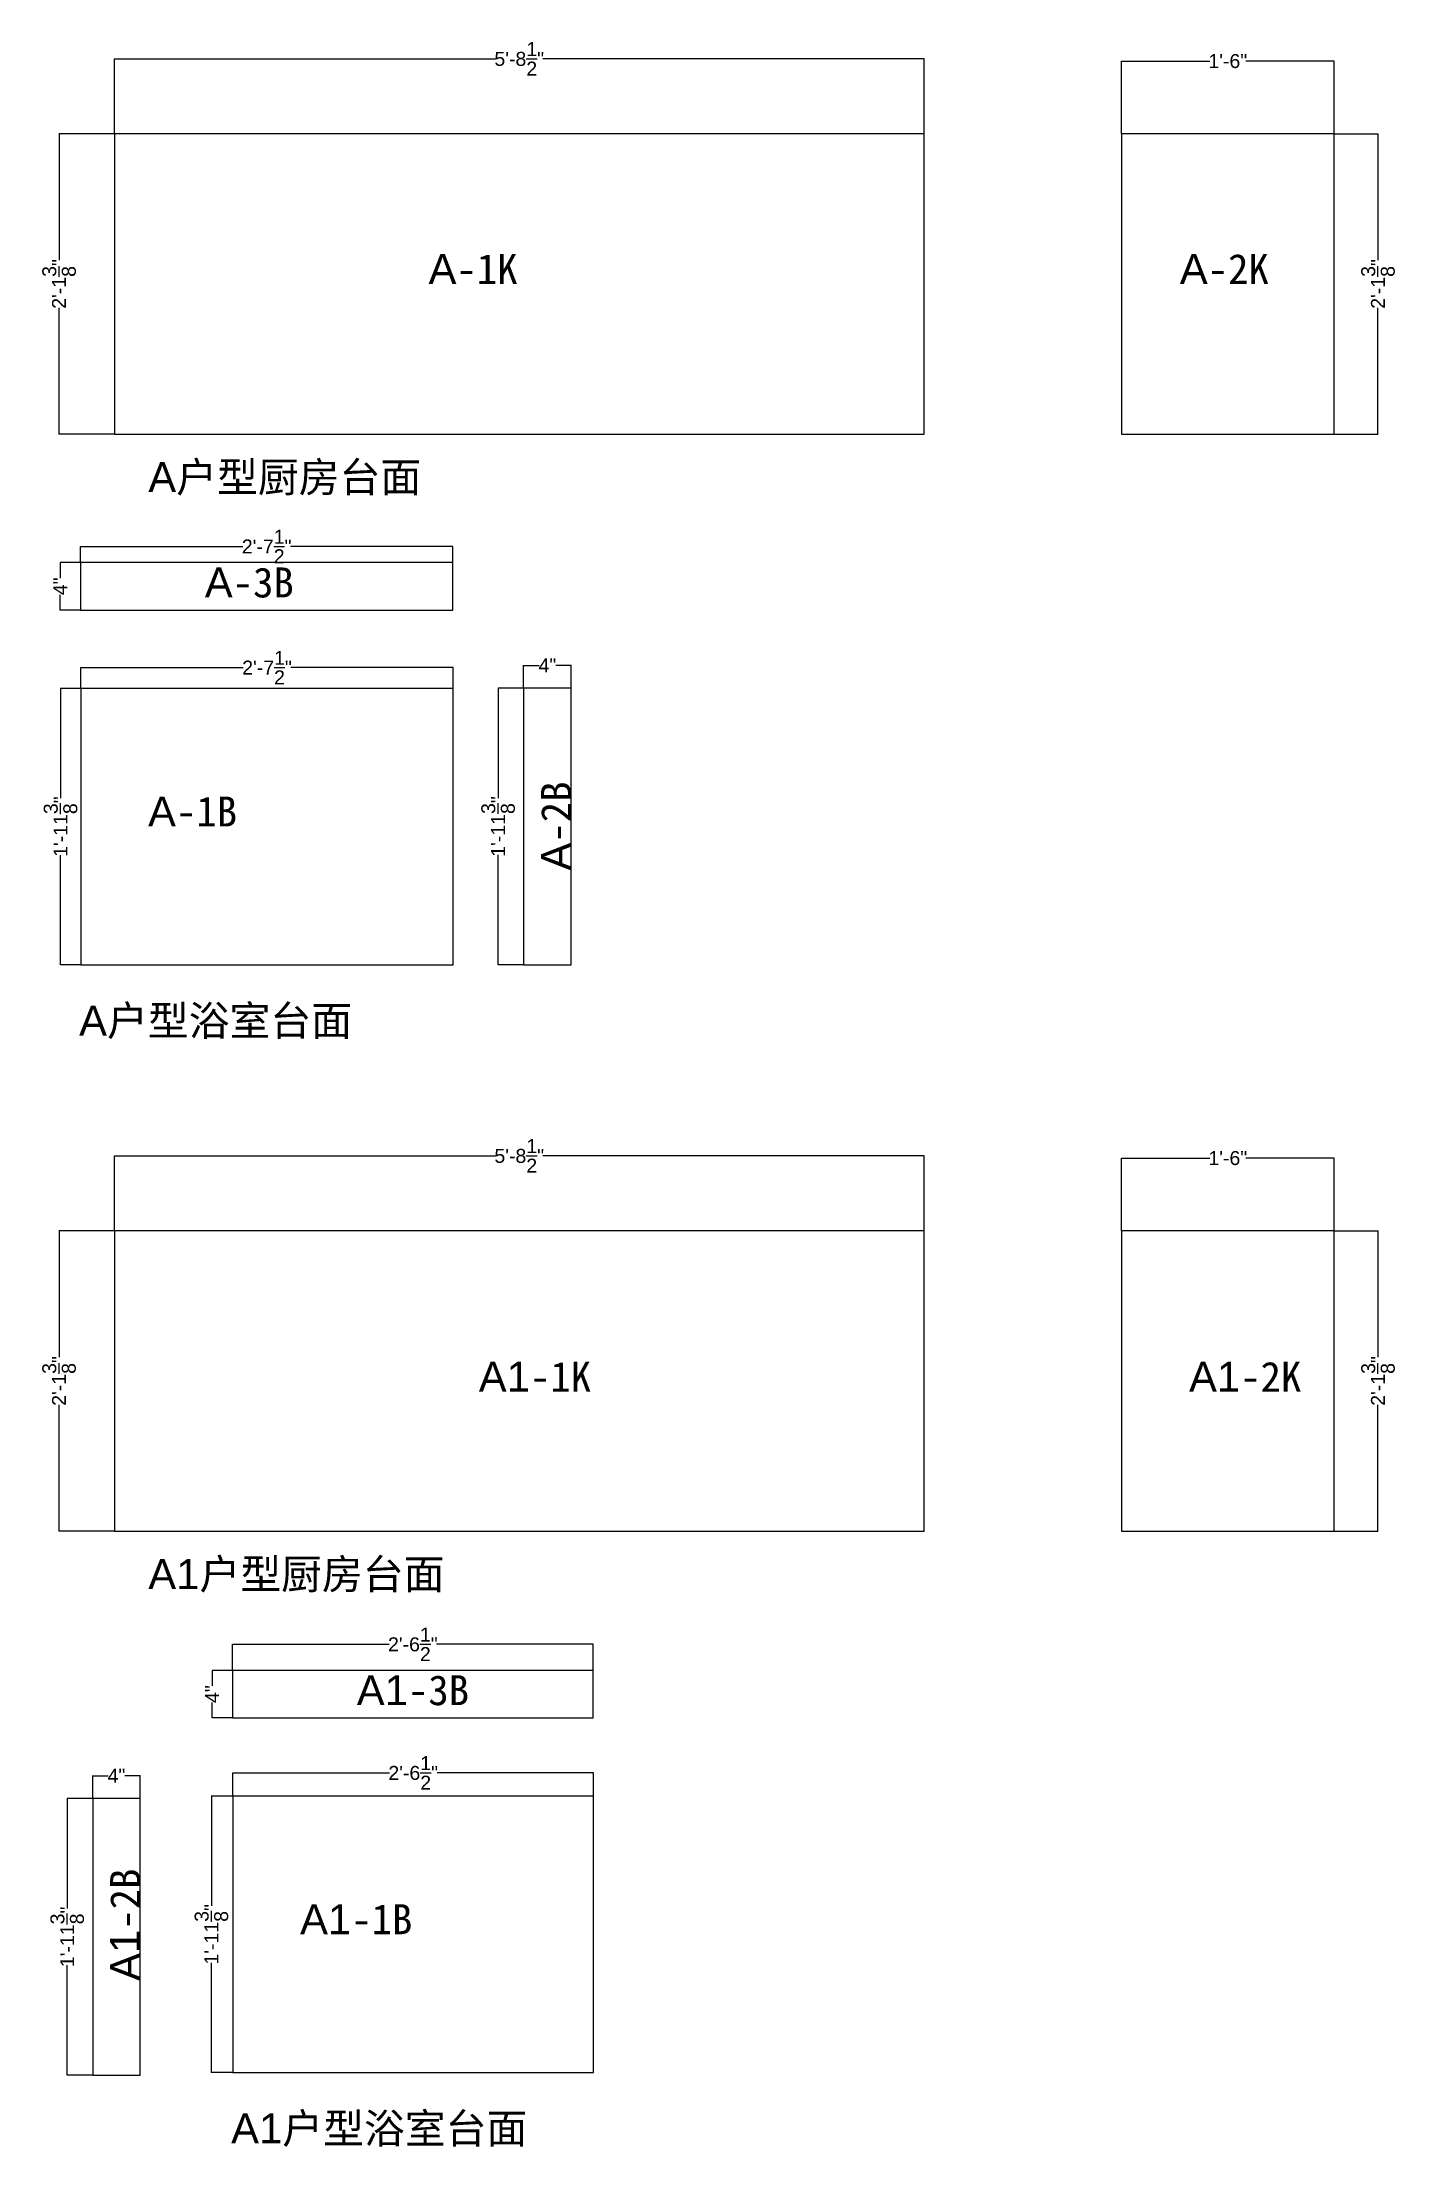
# Model space of a CAD drawing. Header units: inches. Extents: x -997106 to 39633, y -30199 to 1961.
# Drawn here: x 1343 to 4250, y -2564 to 1958 of the extents above; entities that cross this region are included whole.
import ezdxf

# ---------------------------------------------------------------- set-up
doc = ezdxf.new("R2010")
doc.units = ezdxf.units.IN
doc.header["$MEASUREMENT"] = 0
doc.layers.get('Defpoints').update_dxf_attribs({"color": 3})
doc.layers.add('编号', color=10, linetype='Continuous', plot=False)
doc.styles.get("Standard").update_dxf_attribs({"font": 'arial.ttf'})
doc.dimstyles.get("Standard").update_dxf_attribs({"dimtxt": 30, "dimasz": 1, "dimexe": 0.18, "dimexo": 0.0625, "dimgap": 0.09, "dimtad": 0, "dimtoh": 1, "dimdec": 4, "dimlfac": 0.03937, "dimzin": 0, "dimdsep": 46, "dimlunit": 4, "dimtxsty": 'Standard', "dimblk": 'ARCHTICK', "dimcen": 1, "dimadec": 0, "dimazin": 0, "dimtfac": 1, "dimtdec": 4, "dimtix": 1, "dimtofl": 0, "dimtmove": 2, "dimatfit": 3, "dimldrblk": 'ARCHTICK', "dimfxl": 1, "dimtolj": 1, "dimtzin": 0, "dimarcsym": 0})

msp = doc.modelspace()

# ---------------------------------------------------------------- texts
at = {"char_height": 64.3508622, "attachment_point": 1}
for s, insert in [('A{\\fSimSun|b0|i0|c134|p2;户型厨房台面}', (1571.30454, 1055.7076)), ('A{\\fSimSun|b0|i0|c134|p2;户型浴室台面}', (1422.67715, -111.97017)), ('A1{\\fSimSun|b0|i0|c134|p2;户型厨房台面}', (1571.30454, -1300.89515)), ('A1{\\fSimSun|b0|i0|c134|p2;户型浴室台面}', (1749.30186, -2491.63473))]:
    msp.add_mtext(s, dxfattribs=dict(at, insert=insert))
at = {"layer": '编号', "char_height": 64.3508622, "attachment_point": 1}
for s, insert in [('A{\\fSimSun|b0|i0|c134|p2;-1K}', (2173.63088, 1502.8272)), ('A{\\fSimSun|b0|i0|c134|p2;-2K}', (3788.08852, 1502.8272)), ('A{\\fSimSun|b0|i0|c134|p2;-3B}', (1692.75864, 829.43218)), ('A{\\fSimSun|b0|i0|c134|p2;-1B}', (1570.82659, 337.36093)), ('A1{\\fSimSun|b0|i0|c134|p2;-1K}', (2281.52305, -876.9179)), ('A1{\\fSimSun|b0|i0|c134|p2;-2K}', (3807.89296, -876.9179)), ('A1{\\fSimSun|b0|i0|c134|p2;-3B}', (2019.38336, -1550.23238)), ('A1{\\fSimSun|b0|i0|c134|p2;-1B}', (1897.45131, -2042.30364))]:
    msp.add_mtext(s, dxfattribs=dict(at, insert=insert))
at = {"layer": '编号', "char_height": 64.3508622, "attachment_point": 1, "rotation": 90}
for s, insert in [('A{\\fSimSun|b0|i0|c134|p2;-2B}', (2415.37404, 178.32385)), ('A1{\\fSimSun|b0|i0|c134|p2;-2B}', (1489.33521, -2206.99868))]:
    msp.add_mtext(s, dxfattribs=dict(at, insert=insert))

# ---------------------------------------------------------------- blocks, each defined once
blk = doc.blocks.new('_ArchTick')
at = {"color": 0, "linetype": 'ByBlock', "const_width": 0.15}
blk.add_lwpolyline([(-0.5, -0.5), (0.5, 0.5)], dxfattribs=at)
blk = doc.blocks.new('*D2')
at = {"layer": 'Defpoints', "color": 0, "lineweight": -2, "transparency": 16777216}
for p, q in [((1498.5, 1761), (1498.5, 1922.2)), ((1498.5, 1922), (2317.6, 1922)), ((3238.5, 1922), (2419.4, 1922)), ((3238.5, 1761), (3238.5, 1922.2))]:
    blk.add_line(p, q, dxfattribs=at)
at = {"layer": 'Defpoints', "color": 0, "transparency": 16777216}
for p in [(3238.5, 1922), (1498.5, 1761), (3238.5, 1761)]:
    blk.add_point(p, dxfattribs=at)
at = {"layer": 'Defpoints', "color": 0, "lineweight": -2, "transparency": 16777216, "rotation": 180}
blk.add_blockref('_ArchTick', (1498.5, 1922), dxfattribs=at)
at = {"layer": 'Defpoints', "color": 0, "lineweight": -2, "transparency": 16777216}
blk.add_blockref('_ArchTick', (3238.5, 1922), dxfattribs=at)
at = {"layer": 'Defpoints', "color": 0, "transparency": 16777216, "insert": (2368.5, 1922), "char_height": 30, "attachment_point": 5}
blk.add_mtext('\\A1;5\'-8{\\H1x;\\S1/2;}"', dxfattribs=at)
blk = doc.blocks.new('*D3')
at = {"layer": 'Defpoints', "color": 0, "lineweight": -2, "transparency": 16777216}
for p, q in [((1498.5, 1761), (1379.3, 1761)), ((1379.5, 1761), (1379.5, 1489.6)), ((1379.5, 1116), (1379.5, 1387.4)), ((1498.5, 1116), (1379.3, 1116))]:
    blk.add_line(p, q, dxfattribs=at)
at = {"layer": 'Defpoints', "color": 0, "transparency": 16777216}
for p in [(1498.5, 1761), (1379.5, 1116), (1498.5, 1116)]:
    blk.add_point(p, dxfattribs=at)
at = {"layer": 'Defpoints', "color": 0, "lineweight": -2, "transparency": 16777216}
for p, rotation in [((1379.5, 1761), 90), ((1379.5, 1116), 270)]:
    blk.add_blockref('_ArchTick', p, dxfattribs=dict(at, rotation=rotation))
at = {"layer": 'Defpoints', "color": 0, "transparency": 16777216, "insert": (1379.5, 1438.5), "char_height": 30, "attachment_point": 5, "rotation": 90}
blk.add_mtext('\\A1;2\'-1{\\H1x;\\S3/8;}"', dxfattribs=at)
blk = doc.blocks.new('*D4')
at = {"layer": 'Defpoints', "color": 0, "lineweight": -2, "transparency": 16777216}
for p, q in [((3662.7, 1761), (3662.7, 1917.3)), ((3662.7, 1917.1), (3852.6, 1917.1)), ((4119.7, 1917.1), (3929.7, 1917.1)), ((4119.7, 1761), (4119.7, 1917.3))]:
    blk.add_line(p, q, dxfattribs=at)
at = {"layer": 'Defpoints', "color": 0, "transparency": 16777216}
for p in [(4119.7, 1917.1), (3662.7, 1761), (4119.7, 1761)]:
    blk.add_point(p, dxfattribs=at)
at = {"layer": 'Defpoints', "color": 0, "lineweight": -2, "transparency": 16777216, "rotation": 180}
blk.add_blockref('_ArchTick', (3662.7, 1917.1), dxfattribs=at)
at = {"layer": 'Defpoints', "color": 0, "lineweight": -2, "transparency": 16777216}
blk.add_blockref('_ArchTick', (4119.7, 1917.1), dxfattribs=at)
at = {"layer": 'Defpoints', "color": 0, "transparency": 16777216, "insert": (3891.2, 1917.1), "char_height": 30, "attachment_point": 5}
blk.add_mtext('\\A1;1\'-6"', dxfattribs=at)
blk = doc.blocks.new('*D5')
at = {"layer": 'Defpoints', "color": 0, "lineweight": -2, "transparency": 16777216}
for p, q in [((4119.7, 1761), (4214.1, 1761)), ((4213.9, 1761), (4213.9, 1489.6)), ((4213.9, 1116), (4213.9, 1387.4)), ((4119.7, 1116), (4214.1, 1116))]:
    blk.add_line(p, q, dxfattribs=at)
at = {"layer": 'Defpoints', "color": 0, "transparency": 16777216}
for p in [(4119.7, 1761), (4119.7, 1116), (4213.9, 1116)]:
    blk.add_point(p, dxfattribs=at)
at = {"layer": 'Defpoints', "color": 0, "lineweight": -2, "transparency": 16777216}
for p, rotation in [((4213.9, 1761), 90), ((4213.9, 1116), 270)]:
    blk.add_blockref('_ArchTick', p, dxfattribs=dict(at, rotation=rotation))
at = {"layer": 'Defpoints', "color": 0, "transparency": 16777216, "insert": (4213.9, 1438.5), "char_height": 30, "attachment_point": 5, "rotation": 90}
blk.add_mtext('\\A1;2\'-1{\\H1x;\\S3/8;}"', dxfattribs=at)
blk = doc.blocks.new('*D46')
at = {"color": 0, "lineweight": -2, "transparency": 16777216}
for p, q in [((1498.5, -595.6), (1498.5, -434.4)), ((1498.5, -434.6), (2317.6, -434.6)), ((3238.5, -434.6), (2419.4, -434.6)), ((3238.5, -595.6), (3238.5, -434.4))]:
    blk.add_line(p, q, dxfattribs=at)
at = {"layer": 'Defpoints', "color": 0, "transparency": 16777216}
for p in [(3238.5, -434.6), (1498.5, -595.6), (3238.5, -595.6)]:
    blk.add_point(p, dxfattribs=at)
at = {"color": 0, "lineweight": -2, "transparency": 16777216, "rotation": 180}
blk.add_blockref('_ArchTick', (1498.5, -434.6), dxfattribs=at)
at = {"color": 0, "lineweight": -2, "transparency": 16777216}
blk.add_blockref('_ArchTick', (3238.5, -434.6), dxfattribs=at)
at = {"color": 0, "transparency": 16777216, "insert": (2368.5, -434.6), "char_height": 30, "attachment_point": 5}
blk.add_mtext('\\A1;5\'-8{\\H1x;\\S1/2;}"', dxfattribs=at)
blk = doc.blocks.new('*D47')
at = {"color": 0, "lineweight": -2, "transparency": 16777216}
for p, q in [((1498.5, -595.6), (1379.3, -595.6)), ((1379.5, -595.6), (1379.5, -867)), ((1379.5, -1240.6), (1379.5, -969.2)), ((1498.5, -1240.6), (1379.3, -1240.6))]:
    blk.add_line(p, q, dxfattribs=at)
at = {"layer": 'Defpoints', "color": 0, "transparency": 16777216}
for p in [(1498.5, -595.6), (1379.5, -1240.6), (1498.5, -1240.6)]:
    blk.add_point(p, dxfattribs=at)
at = {"color": 0, "lineweight": -2, "transparency": 16777216}
for p, rotation in [((1379.5, -595.6), 90), ((1379.5, -1240.6), 270)]:
    blk.add_blockref('_ArchTick', p, dxfattribs=dict(at, rotation=rotation))
at = {"color": 0, "transparency": 16777216, "insert": (1379.5, -918.1), "char_height": 30, "attachment_point": 5, "rotation": 90}
blk.add_mtext('\\A1;2\'-1{\\H1x;\\S3/8;}"', dxfattribs=at)
blk = doc.blocks.new('*D48')
at = {"color": 0, "lineweight": -2, "transparency": 16777216}
for p, q in [((3662.7, -595.6), (3662.7, -439.3)), ((3662.7, -439.5), (3852.6, -439.5)), ((4119.7, -439.5), (3929.7, -439.5)), ((4119.7, -595.6), (4119.7, -439.3))]:
    blk.add_line(p, q, dxfattribs=at)
at = {"layer": 'Defpoints', "color": 0, "transparency": 16777216}
for p in [(4119.7, -439.5), (3662.7, -595.6), (4119.7, -595.6)]:
    blk.add_point(p, dxfattribs=at)
at = {"color": 0, "lineweight": -2, "transparency": 16777216, "rotation": 180}
blk.add_blockref('_ArchTick', (3662.7, -439.5), dxfattribs=at)
at = {"color": 0, "lineweight": -2, "transparency": 16777216}
blk.add_blockref('_ArchTick', (4119.7, -439.5), dxfattribs=at)
at = {"color": 0, "transparency": 16777216, "insert": (3891.2, -439.5), "char_height": 30, "attachment_point": 5}
blk.add_mtext('\\A1;1\'-6"', dxfattribs=at)
blk = doc.blocks.new('*D49')
at = {"color": 0, "lineweight": -2, "transparency": 16777216}
for p, q in [((4119.7, -595.6), (4214.1, -595.6)), ((4213.9, -595.6), (4213.9, -867)), ((4213.9, -1240.6), (4213.9, -969.2)), ((4119.7, -1240.6), (4214.1, -1240.6))]:
    blk.add_line(p, q, dxfattribs=at)
at = {"layer": 'Defpoints', "color": 0, "transparency": 16777216}
for p in [(4119.7, -595.6), (4119.7, -1240.6), (4213.9, -1240.6)]:
    blk.add_point(p, dxfattribs=at)
at = {"color": 0, "lineweight": -2, "transparency": 16777216}
for p, rotation in [((4213.9, -595.6), 90), ((4213.9, -1240.6), 270)]:
    blk.add_blockref('_ArchTick', p, dxfattribs=dict(at, rotation=rotation))
at = {"color": 0, "transparency": 16777216, "insert": (4213.9, -918.1), "char_height": 30, "attachment_point": 5, "rotation": 90}
blk.add_mtext('\\A1;2\'-1{\\H1x;\\S3/8;}"', dxfattribs=at)
blk = doc.blocks.new('*D861')
at = {"color": 0, "lineweight": -2, "transparency": 16777216}
for p, q in [((1451.9, -1815.3), (1396.8, -1815.3)), ((1397, -1815.3), (1397, -2051.2)), ((1397, -2409.3), (1397, -2173.4)), ((1451.9, -2409.3), (1396.8, -2409.3))]:
    blk.add_line(p, q, dxfattribs=at)
at = {"layer": 'Defpoints', "color": 0, "transparency": 16777216}
for p in [(1451.9, -1815.3), (1397, -2409.3), (1451.9, -2409.3)]:
    blk.add_point(p, dxfattribs=at)
at = {"color": 0, "lineweight": -2, "transparency": 16777216}
for p, rotation in [((1397, -1815.3), 90), ((1397, -2409.3), 270)]:
    blk.add_blockref('_ArchTick', p, dxfattribs=dict(at, rotation=rotation))
at = {"color": 0, "transparency": 16777216, "insert": (1397, -2112.3), "char_height": 30, "attachment_point": 5, "rotation": 90}
blk.add_mtext('\\A1;1\'-11{\\H1x;\\S3/8;}"', dxfattribs=at)
blk = doc.blocks.new('*D862')
at = {"color": 0, "lineweight": -2, "transparency": 16777216}
for p, q in [((1451.9, -1815.3), (1451.9, -1766)), ((1451.9, -1766.2), (1485, -1766.2)), ((1553.9, -1766.2), (1520.9, -1766.2)), ((1553.9, -1815.3), (1553.9, -1766))]:
    blk.add_line(p, q, dxfattribs=at)
at = {"layer": 'Defpoints', "color": 0, "transparency": 16777216}
for p in [(1553.9, -1766.2), (1451.9, -1815.3), (1553.9, -1815.3)]:
    blk.add_point(p, dxfattribs=at)
at = {"color": 0, "lineweight": -2, "transparency": 16777216, "rotation": 180}
blk.add_blockref('_ArchTick', (1451.9, -1766.2), dxfattribs=at)
at = {"color": 0, "lineweight": -2, "transparency": 16777216}
blk.add_blockref('_ArchTick', (1553.9, -1766.2), dxfattribs=at)
at = {"color": 0, "transparency": 16777216, "insert": (1502.9, -1766.2), "char_height": 30, "attachment_point": 5}
blk.add_mtext('\\A1;4"', dxfattribs=at)
blk = doc.blocks.new('*D860')
at = {"color": 0, "lineweight": -2, "transparency": 16777216}
for p, q in [((1752.3, -1539.8), (1708.3, -1539.8)), ((1708.5, -1539.8), (1708.5, -1572.9)), ((1708.5, -1641.8), (1708.5, -1608.7)), ((1752.3, -1641.8), (1708.3, -1641.8))]:
    blk.add_line(p, q, dxfattribs=at)
at = {"layer": 'Defpoints', "color": 0, "transparency": 16777216}
for p in [(1752.4, -1539.8), (1708.5, -1641.8), (1752.4, -1641.8)]:
    blk.add_point(p, dxfattribs=at)
at = {"color": 0, "lineweight": -2, "transparency": 16777216}
for p, rotation in [((1708.5, -1539.8), 90), ((1708.5, -1641.8), 270)]:
    blk.add_blockref('_ArchTick', p, dxfattribs=dict(at, rotation=rotation))
at = {"color": 0, "transparency": 16777216, "insert": (1708.5, -1590.8), "char_height": 30, "attachment_point": 5, "rotation": 90}
blk.add_mtext('\\A1;4"', dxfattribs=at)
blk = doc.blocks.new('*D863')
at = {"color": 0, "lineweight": -2, "transparency": 16777216}
for p, q in [((1752.4, -1538.1), (1752.4, -1483.7)), ((1752.4, -1483.9), (2088.7, -1483.9)), ((2527.4, -1483.9), (2191, -1483.9)), ((2527.4, -1539.7), (2527.4, -1483.7))]:
    blk.add_line(p, q, dxfattribs=at)
at = {"layer": 'Defpoints', "color": 0, "transparency": 16777216}
for p in [(2527.4, -1483.9), (1752.4, -1538.1), (2527.4, -1539.8)]:
    blk.add_point(p, dxfattribs=at)
at = {"color": 0, "lineweight": -2, "transparency": 16777216, "rotation": 180}
blk.add_blockref('_ArchTick', (1752.4, -1483.9), dxfattribs=at)
at = {"color": 0, "lineweight": -2, "transparency": 16777216}
blk.add_blockref('_ArchTick', (2527.4, -1483.9), dxfattribs=at)
at = {"color": 0, "transparency": 16777216, "insert": (2139.9, -1483.9), "char_height": 30, "attachment_point": 5}
blk.add_mtext('\\A1;2\'-6{\\H1x;\\S1/2;}"', dxfattribs=at)
blk = doc.blocks.new('*D864')
at = {"color": 0, "lineweight": -2, "transparency": 16777216}
for p, q in [((1753.1, -1809.9), (1753.1, -1759.9)), ((1753.1, -1760.1), (2089.4, -1760.1)), ((2528.1, -1760.1), (2191.8, -1760.1)), ((2528.1, -1809.9), (2528.1, -1759.9))]:
    blk.add_line(p, q, dxfattribs=at)
at = {"layer": 'Defpoints', "color": 0, "transparency": 16777216}
for p in [(2528.1, -1760.1), (1753.1, -1809.9), (2528.1, -1809.9)]:
    blk.add_point(p, dxfattribs=at)
at = {"color": 0, "lineweight": -2, "transparency": 16777216, "rotation": 180}
blk.add_blockref('_ArchTick', (1753.1, -1760.1), dxfattribs=at)
at = {"color": 0, "lineweight": -2, "transparency": 16777216}
blk.add_blockref('_ArchTick', (2528.1, -1760.1), dxfattribs=at)
at = {"color": 0, "transparency": 16777216, "insert": (2140.6, -1760.1), "char_height": 30, "attachment_point": 5}
blk.add_mtext('\\A1;2\'-6{\\H1x;\\S1/2;}"', dxfattribs=at)
blk = doc.blocks.new('*D865')
at = {"color": 0, "lineweight": -2, "transparency": 16777216}
for p, q in [((1753, -1809.9), (1706.7, -1809.9)), ((1706.9, -1809.9), (1706.9, -2045.8)), ((1706.9, -2403.9), (1706.9, -2168)), ((1753, -2403.9), (1706.7, -2403.9))]:
    blk.add_line(p, q, dxfattribs=at)
at = {"layer": 'Defpoints', "color": 0, "transparency": 16777216}
for p in [(1753.1, -1809.9), (1706.9, -2403.9), (1753.1, -2403.9)]:
    blk.add_point(p, dxfattribs=at)
at = {"color": 0, "lineweight": -2, "transparency": 16777216}
for p, rotation in [((1706.9, -1809.9), 90), ((1706.9, -2403.9), 270)]:
    blk.add_blockref('_ArchTick', p, dxfattribs=dict(at, rotation=rotation))
at = {"color": 0, "transparency": 16777216, "insert": (1706.9, -2106.9), "char_height": 30, "attachment_point": 5, "rotation": 90}
blk.add_mtext('\\A1;1\'-11{\\H1x;\\S3/8;}"', dxfattribs=at)
blk = doc.blocks.new('*D1106')
at = {"color": 0, "lineweight": -2, "transparency": 16777216}
for p, q in [((2377.9, 570), (2322.9, 570)), ((2323, 570), (2323, 334.1)), ((2323, -24), (2323, 211.9)), ((2377.9, -24), (2322.9, -24))]:
    blk.add_line(p, q, dxfattribs=at)
at = {"layer": 'Defpoints', "color": 0, "transparency": 16777216}
for p in [(2378, 570), (2323, -24), (2378, -24)]:
    blk.add_point(p, dxfattribs=at)
at = {"color": 0, "lineweight": -2, "transparency": 16777216}
for p, rotation in [((2323, 570), 90), ((2323, -24), 270)]:
    blk.add_blockref('_ArchTick', p, dxfattribs=dict(at, rotation=rotation))
at = {"color": 0, "transparency": 16777216, "insert": (2323, 273), "char_height": 30, "attachment_point": 5, "rotation": 90}
blk.add_mtext('\\A1;1\'-11{\\H1x;\\S3/8;}"', dxfattribs=at)
blk = doc.blocks.new('*D1107')
at = {"color": 0, "lineweight": -2, "transparency": 16777216}
for p, q in [((2378, 570.1), (2378, 619.3)), ((2378, 619.1), (2411.1, 619.1)), ((2480, 619.1), (2446.9, 619.1)), ((2480, 570.1), (2480, 619.3))]:
    blk.add_line(p, q, dxfattribs=at)
at = {"layer": 'Defpoints', "color": 0, "transparency": 16777216}
for p in [(2480, 619.1), (2378, 570), (2480, 570)]:
    blk.add_point(p, dxfattribs=at)
at = {"color": 0, "lineweight": -2, "transparency": 16777216, "rotation": 180}
blk.add_blockref('_ArchTick', (2378, 619.1), dxfattribs=at)
at = {"color": 0, "lineweight": -2, "transparency": 16777216}
blk.add_blockref('_ArchTick', (2480, 619.1), dxfattribs=at)
at = {"color": 0, "transparency": 16777216, "insert": (2429, 619.1), "char_height": 30, "attachment_point": 5}
blk.add_mtext('\\A1;4"', dxfattribs=at)
blk = doc.blocks.new('*D1108')
at = {"color": 0, "lineweight": -2, "transparency": 16777216}
for p, q in [((1426.5, 569.8), (1426.5, 614.5)), ((1426.5, 614.3), (1775.3, 614.3)), ((2226.5, 614.3), (1877.6, 614.3)), ((2226.5, 569.8), (2226.5, 614.5))]:
    blk.add_line(p, q, dxfattribs=at)
at = {"layer": 'Defpoints', "color": 0, "transparency": 16777216}
for p in [(2226.5, 614.3), (1426.5, 569.7), (2226.5, 569.7)]:
    blk.add_point(p, dxfattribs=at)
at = {"color": 0, "lineweight": -2, "transparency": 16777216, "rotation": 180}
blk.add_blockref('_ArchTick', (1426.5, 614.3), dxfattribs=at)
at = {"color": 0, "lineweight": -2, "transparency": 16777216}
blk.add_blockref('_ArchTick', (2226.5, 614.3), dxfattribs=at)
at = {"color": 0, "transparency": 16777216, "insert": (1826.5, 614.3), "char_height": 30, "attachment_point": 5}
blk.add_mtext('\\A1;2\'-7{\\H1x;\\S1/2;}"', dxfattribs=at)
blk = doc.blocks.new('*D1109')
at = {"color": 0, "lineweight": -2, "transparency": 16777216}
for p, q in [((1426.4, 569.7), (1382.5, 569.7)), ((1382.7, 569.7), (1382.7, 333.8)), ((1382.7, -24.3), (1382.7, 211.7)), ((1426.4, -24.3), (1382.5, -24.3))]:
    blk.add_line(p, q, dxfattribs=at)
at = {"layer": 'Defpoints', "color": 0, "transparency": 16777216}
for p in [(1426.5, 569.7), (1382.7, -24.3), (1426.5, -24.3)]:
    blk.add_point(p, dxfattribs=at)
at = {"color": 0, "lineweight": -2, "transparency": 16777216}
for p, rotation in [((1382.7, 569.7), 90), ((1382.7, -24.3), 270)]:
    blk.add_blockref('_ArchTick', p, dxfattribs=dict(at, rotation=rotation))
at = {"color": 0, "transparency": 16777216, "insert": (1382.7, 272.7), "char_height": 30, "attachment_point": 5, "rotation": 90}
blk.add_mtext('\\A1;1\'-11{\\H1x;\\S3/8;}"', dxfattribs=at)
blk = doc.blocks.new('*D1110')
at = {"color": 0, "lineweight": -2, "transparency": 16777216}
for p, q in [((1425.7, 839.9), (1382, 839.9)), ((1382.2, 839.9), (1382.2, 806.8)), ((1382.2, 737.9), (1382.2, 770.9)), ((1425.7, 737.9), (1382, 737.9))]:
    blk.add_line(p, q, dxfattribs=at)
at = {"layer": 'Defpoints', "color": 0, "transparency": 16777216}
for p in [(1425.7, 839.9), (1382.2, 737.9), (1425.7, 737.9)]:
    blk.add_point(p, dxfattribs=at)
at = {"color": 0, "lineweight": -2, "transparency": 16777216}
for p, rotation in [((1382.2, 839.9), 90), ((1382.2, 737.9), 270)]:
    blk.add_blockref('_ArchTick', p, dxfattribs=dict(at, rotation=rotation))
at = {"color": 0, "transparency": 16777216, "insert": (1382.2, 788.9), "char_height": 30, "attachment_point": 5, "rotation": 90}
blk.add_mtext('\\A1;4"', dxfattribs=at)
blk = doc.blocks.new('*D1111')
at = {"color": 0, "lineweight": -2, "transparency": 16777216}
for p, q in [((1425.7, 839.9), (1425.7, 874.7)), ((1425.7, 874.5), (1774.6, 874.5)), ((2225.7, 874.5), (1876.9, 874.5)), ((2225.7, 839.9), (2225.7, 874.7))]:
    blk.add_line(p, q, dxfattribs=at)
at = {"layer": 'Defpoints', "color": 0, "transparency": 16777216}
for p in [(2225.7, 874.5), (1425.7, 839.9), (2225.7, 839.9)]:
    blk.add_point(p, dxfattribs=at)
at = {"color": 0, "lineweight": -2, "transparency": 16777216, "rotation": 180}
blk.add_blockref('_ArchTick', (1425.7, 874.5), dxfattribs=at)
at = {"color": 0, "lineweight": -2, "transparency": 16777216}
blk.add_blockref('_ArchTick', (2225.7, 874.5), dxfattribs=at)
at = {"color": 0, "transparency": 16777216, "insert": (1825.7, 874.5), "char_height": 30, "attachment_point": 5}
blk.add_mtext('\\A1;2\'-7{\\H1x;\\S1/2;}"', dxfattribs=at)

# ---------------------------------------------------------------- dimensions: what is measured, and where the dimension line sits
for base, p1, p2, picture, middle in [((2225.74909, 874.5075), (1425.74909, 839.87906), (2225.74909, 839.87906), '*D1111', (1825.74909, 874.5075)), ((2226.48238, 614.31352), (1426.48238, 569.74669), (2226.48238, 569.74669), '*D1108', (1826.48238, 614.31352)), ((2479.98827, 619.09404), (2377.98827, 569.99318), (2479.98827, 569.99318), '*D1107', (2428.98827, 619.09404)), ((3238.53714, -434.56365), (1498.53714, -595.62642), (3238.53714, -595.62642), '*D46', (2368.53714, -434.56365)), ((4119.65129, -439.52699), (3662.65129, -595.62642), (4119.65129, -595.62642), '*D48', (3891.15129, -439.52699)), ((2527.3738115592, -1483.8688946191), (1752.3738115592, -1538.128301268), (2527.3738115592, -1539.7855010021), '*D863', (2139.8738115592, -1483.8688946191)), ((1553.94944, -1766.2285), (1451.94944, -1815.32936), (1553.94944, -1815.32936), '*D862', (1502.94944, -1766.2285)), ((2528.1070978744, -1760.0987114474), (1753.1070978744, -1809.9178731485), (2528.1070978744, -1809.9178731485), '*D864', (2140.6070978744, -1760.0987114474))]:
    dim = msp.add_linear_dim(base=base, p1=p1, p2=p2, dimstyle='Standard')
    dim.commit()
    dim.dimension.update_dxf_attribs({"geometry": picture, "text_midpoint": middle})
for base, p1, p2, picture, middle in [((1382.21334, 737.87906), (1425.74909, 839.87906), (1425.74909, 737.87906), '*D1110', (1382.21334, 788.87906)), ((1382.66277, -24.25331), (1426.48238, 569.74669), (1426.48238, -24.25331), '*D1109', (1382.66277, 272.74669)), ((2323.04258, -24.00682), (2377.98827, 569.99318), (2377.98827, -24.00682), '*D1106', (2323.04258, 272.99318)), ((1379.528542675, -1240.6264153301), (1498.5371370638, -595.6264153301), (1498.5371370638, -1240.6264153301), '*D47', (1379.528542675, -918.1264153301)), ((4213.9012671757, -1240.6264153301), (4119.651287551, -595.6264153301), (4119.651287551, -1240.6264153301), '*D49', (4213.9012671757, -918.1264153301)), ((1708.48581, -1641.7855), (1752.37381, -1539.7855), (1752.37381, -1641.7855), '*D860', (1708.48581, -1590.7855)), ((1397.00375, -2409.32936), (1451.94944, -1815.32936), (1451.94944, -2409.32936), '*D861', (1397.00375, -2112.32936)), ((1706.91148, -2403.91787), (1753.1071, -1809.91787), (1753.1071, -2403.91787), '*D865', (1706.91148, -2106.91787))]:
    dim = msp.add_linear_dim(base=base, p1=p1, p2=p2, angle=90, dimstyle='Standard')
    dim.commit()
    dim.dimension.update_dxf_attribs({"geometry": picture, "text_midpoint": middle})
at = {"layer": 'Defpoints'}
for base, p1, p2, picture, middle in [((3238.53714, 1922.0391), (1498.53714, 1760.97634), (3238.53714, 1760.97634), '*D2', (2368.53714, 1922.0391)), ((4119.65129, 1917.07576), (3662.65129, 1760.97634), (4119.65129, 1760.97634), '*D4', (3891.15129, 1917.07576))]:
    dim = msp.add_linear_dim(base=base, p1=p1, p2=p2, dimstyle='Standard', dxfattribs=at)
    dim.commit()
    dim.dimension.update_dxf_attribs({"geometry": picture, "text_midpoint": middle})
for base, p1, p2, picture, middle in [((1379.528542675, 1115.9763357264), (1498.5371370638, 1760.9763357264), (1498.5371370638, 1115.9763357264), '*D3', (1379.528542675, 1438.4763357264)), ((4213.9012671757, 1115.9763357264), (4119.651287551, 1760.9763357264), (4119.651287551, 1115.9763357264), '*D5', (4213.9012671757, 1438.4763357264))]:
    dim = msp.add_linear_dim(base=base, p1=p1, p2=p2, angle=90, dimstyle='Standard', dxfattribs=at)
    dim.commit()
    dim.dimension.update_dxf_attribs({"geometry": picture, "text_midpoint": middle})

# ---------------------------------------------------------------- linework, layer by layer
for points in [[(1498.53714, 1115.97634), (3238.53714, 1115.97634), (3238.53714, 1760.97634), (1498.53714, 1760.97634)], [(3662.65129, 1115.97634), (4119.65129, 1115.97634), (4119.65129, 1760.97634), (3662.65129, 1760.97634)], [(1425.74909, 737.87906), (2225.74909, 737.87906), (2225.74909, 839.87906), (1425.74909, 839.87906)], [(1426.48238, -24.25331), (2226.48238, -24.25331), (2226.48238, 569.74669), (1426.48238, 569.74669)], [(2377.98827, -24.00682), (2479.98827, -24.00682), (2479.98827, 569.99318), (2377.98827, 569.99318)], [(1498.53714, -1240.62642), (3238.53714, -1240.62642), (3238.53714, -595.62642), (1498.53714, -595.62642)], [(3662.65129, -1240.62642), (4119.65129, -1240.62642), (4119.65129, -595.62642), (3662.65129, -595.62642)], [(1752.37381, -1641.7855), (2527.37381, -1641.7855), (2527.37381, -1539.7855), (1752.37381, -1539.7855)], [(1451.94944, -2409.32936), (1553.94944, -2409.32936), (1553.94944, -1815.32936), (1451.94944, -1815.32936)], [(1753.1071, -2403.91787), (2528.1071, -2403.91787), (2528.1071, -1809.91787), (1753.1071, -1809.91787)]]:
    msp.add_lwpolyline(points, close=True)

msp.set_redraw_order([(e.dxf.handle, doc.entitydb.next_handle()) for e in msp.query("TEXT MTEXT ATTDEF DIMENSION ARC_DIMENSION")])  # texts and dimensions are drawn at this point

doc.saveas('drawing.dxf')
